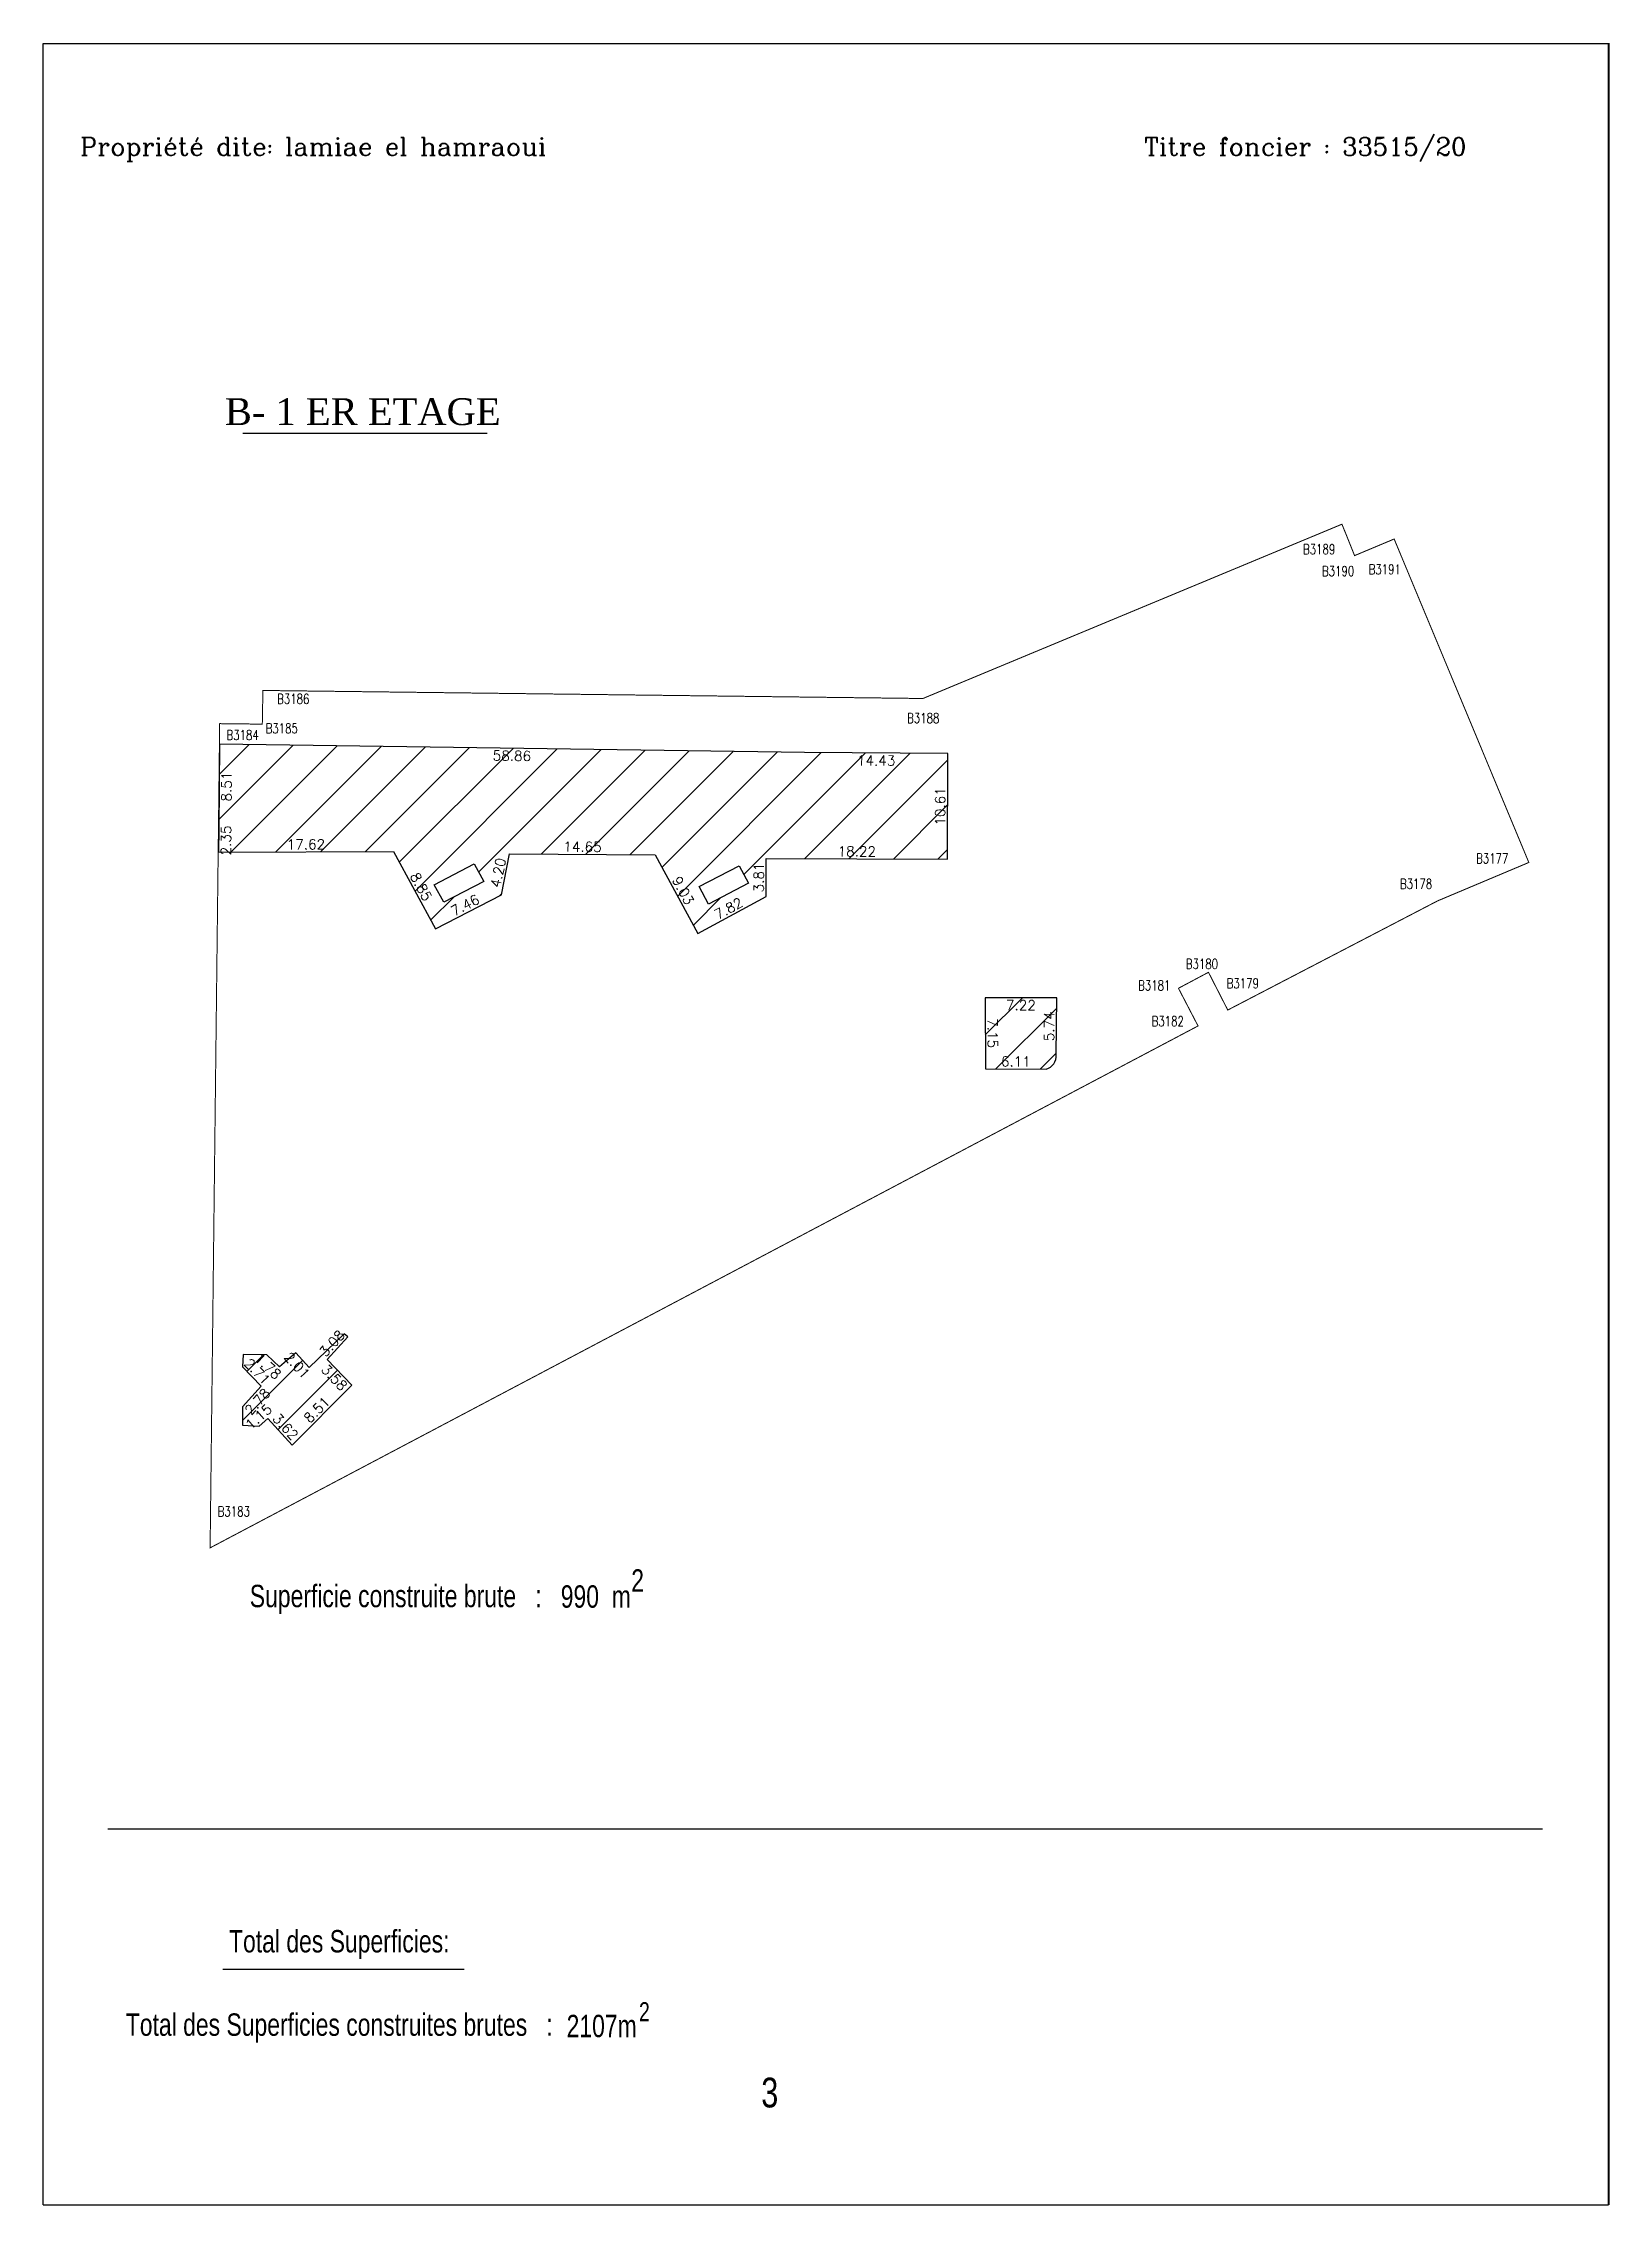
# Model space of a CAD drawing. Header units: millimetres. Extents: x 10 to 377468, y -28 to 378979.
# Drawn here: x 377039.3 to 377196.8, y 378761.9 to 378979.4 of the extents above; entities that cross this region are included whole.
import ezdxf
from ezdxf.enums import TextEntityAlignment as Align

# ---------------------------------------------------------------- set-up
doc = ezdxf.new("R2010")
doc.units = ezdxf.units.MM
for name, color, linetype in [('CADREP2', 1, 'Continuous'), ('Cotation Linéaire', 5, 'Continuous'), ('MiseEnPage', 7, 'Continuous')]:
    doc.layers.add(name, color=color, linetype=linetype)
doc.styles.add('ROMANC', font='romanc.shx')
doc.styles.add('ROMAND', font='romand.shx', dxfattribs={"height": 1})
doc.styles.add('ROMANS', font='ROMANC')
doc.styles.add('style2', font='swisscl.ttf')
doc.styles.add('TIME', font='times.ttf')

msp = doc.modelspace()

# ---------------------------------------------------------------- texts
at = {"color": 0, "style": 'ROMANS', "width": 0.75}
for s, p in [('B3189', (377165.99, 378927.99)), ('B3190', (377167.9, 378925.79)), ('B3191', (377172.59, 378925.97)), ('B3186', (377062.78, 378912.93)), ('B3188', (377126.16, 378911)), ('B3184', (377057.69, 378909.3)), ('B3185', (377061.62, 378909.97)), ('B3177', (377183.4, 378896.88)), ('B3178', (377175.74, 378894.32)), ('B3180', (377154.2, 378886.26)), ('B3181', (377149.4, 378884.1)), ('B3179', (377158.31, 378884.31)), ('B3182', (377150.76, 378880.5)), ('B3183', (377056.8, 378831.17))]:
    msp.add_text(s, height=1, dxfattribs=at).set_placement(p)
at = {"layer": 'CADREP2', "color": 0, "style": 'ROMANC'}
for s, p in [('Propriété dite: lamiae el hamraoui', (377042.98, 378968.11)), ('Titre foncier : 33515/20', (377150.02, 378968.11))]:
    msp.add_text(s, height=1.8, dxfattribs=at).set_placement(p)
at = {"layer": 'Cotation Linéaire', "color": 0, "linetype": 'Continuous', "style": 'ROMAND'}
for s, rotation, p in [('58.86', 359.1915, (377086.41, 378908.21)), ('14.43', 359.5108, (377123.05, 378907.73)), ('8.51', 89.4291, (377057.19, 378904.61)), ('2.35', 89.3511, (377057.14, 378899.19)), ('7.22', 359.9024, (377137.61, 378883.11)), ('1.78', 316.1499, (377062.21, 378846.63)), ('2.01', 312.6464, (377065.15, 378846.71)), ('3.58', 314.1536, (377068.89, 378845.49)), ('2.78', 47.6593, (377060.43, 378843.06))]:
    msp.add_text(s, height=1, rotation=rotation, dxfattribs=at).set_placement(p, align=Align.TOP_CENTER)
for s, rotation, p in [('10.61', 89.6983, (377129.99, 378902.61)), ('17.62', 0.1402, (377065.68, 378898.29)), ('14.65', 359.5886, (377093.5, 378898.05)), ('18.22', 359.8105, (377121.1, 378897.58)), ('4.20', 78.576, (377085.51, 378895.84)), ('3.81', 89.9439, (377111.74, 378895.46)), ('8.85', 298.5642, (377076.83, 378894.29)), ('9.03', 298.4188, (377103.19, 378893.9)), ('7.46', 27.5313, (377081.92, 378892.23)), ('7.82', 28.6041, (377108.43, 378891.9)), ('7.15', 270.3062, (377134.27, 378879.79)), ('5.74', 89.4553, (377140.95, 378880.48)), ('6.11', 359.644, (377137.1, 378876.44)), ('3.08', 47.5616, (377068.67, 378848.25)), ('2.71', 313.9741, (377060.42, 378845.4)), ('1.15', 41.3375, (377061.25, 378840.82)), ('8.51', 45.115, (377067.13, 378841.54)), ('3.62', 312.8506, (377063.26, 378839.85))]:
    msp.add_text(s, height=1, rotation=rotation, dxfattribs=at).set_placement(p, align=Align.CENTER)
at = {"layer": 'MiseEnPage', "color": 0}
for s, height, style, p in [('B- 1 ER ETAGE', 2.7, 'TIME', (377057.52, 378940.99)), ('3', 3, 'style2', (377111.49, 378771.69))]:
    msp.add_text(s, height=height, dxfattribs=dict(at, style=style)).set_placement(p)
at = {"layer": 'MiseEnPage', "color": 0, "style": 'style2'}
for s, height, p in [('Superficie construite brute   :', 2.25, (377074.71, 378822.03, 7.15)), ('990  m', 2.25, (377094.84, 378821.98, 7.15)), ('2', 2.25, (377099.05, 378823.59, 7.15)), ('Total des Superficies:', 2.25, (377069.03, 378787.29)), ('Total des Superficies construites brutes   :', 2.25, (377069.03, 378778.9)), ('2107m', 2.25, (377095.43, 378778.76)), ('2', 1.91, (377099.73, 378780.37))]:
    msp.add_text(s, height=height, dxfattribs=at).set_placement(p, align=Align.CENTER)

# ---------------------------------------------------------------- hatches: boundary and pattern name
at = {"linetype": 'Continuous'}
h = msp.add_hatch(dxfattribs=at)
h.set_pattern_fill('ANSI31', color=0)
h.set_pattern_definition([(45, (727.2208, 191.831), (-2.24506403, 2.24506403), [])])
h.paths.add_polyline_path([(377059.3, 378840.36), (377060.98, 378840.25), (377061.85, 378841.01), (377064.31, 378838.35), (377070.31, 378844.38), (377067.82, 378846.95), (377069.89, 378849.22), (377069.52, 378849.53), (377066.02, 378846.14), (377064.65, 378847.62), (377063.03, 378846.2), (377061.74, 378847.43), (377059.35, 378847.45), (377059.3, 378846.21), (377061.18, 378844.26), (377059.31, 378842.2)])
h.paths.add_polyline_path([(377130.27, 378907.92), (377115.84, 378908.04), (377056.99, 378908.87), (377056.9, 378900.36), (377056.87, 378898.02), (377074.49, 378898.06), (377078.73, 378890.28), (377085.34, 378893.73), (377086.17, 378897.85), (377100.82, 378897.75), (377105.12, 378889.81), (377111.99, 378893.55), (377111.99, 378897.36), (377130.21, 378897.3)])
h.paths.add_polyline_path([(377082.61, 378896.82), (377083.57, 378895.06), (377079.54, 378892.97), (377078.59, 378894.72)], flags=16)
h.paths.add_polyline_path([(377105.24, 378894.55), (377109.26, 378896.64), (377110.22, 378894.89), (377106.19, 378892.79)], flags=16)
edge = h.paths.add_edge_path()
edge.add_line((377134.04, 378876.21), (377140.15, 378876.17))
edge.add_arc((377139.77, 378877.53), 1.41, 285.8732, 363.4153)
edge.add_line((377141.17, 378877.61), (377141.22, 378883.35))
edge.add_line((377141.22, 378883.35), (377134, 378883.36))
edge.add_line((377134, 378883.36), (377134.04, 378876.21))
h.paths.add_polyline_path([(377060.86, 378844.07), (377066.46, 378844.07), (377066.46, 378845.61), (377060.86, 378845.61)], flags=25)
h.paths.add_polyline_path([(377135.32, 378878.57), (377140.91, 378878.57), (377140.91, 378880.1), (377135.32, 378880.1)], flags=24)

# ---------------------------------------------------------------- linework, layer by layer
at = {"color": 0}
for p, q in [((377196.74, 378979.41), (377196.74, 378761.91)), ((377196.74, 378761.91), (377196.74, 378979.41)), ((377196.74, 378979.41), (377196.74, 378761.91)), ((377196.74, 378761.91), (377196.74, 378979.41)), ((377196.74, 378979.41), (377196.74, 378761.91)), ((377196.74, 378979.41), (377196.74, 378761.91)), ((377196.74, 378761.91), (377196.74, 378979.41)), ((377196.74, 378979.41), (377196.74, 378761.91)), ((377196.74, 378761.91), (377196.74, 378979.41)), ((377196.74, 378979.41), (377196.74, 378761.91)), ((377196.74, 378979.4), (377196.74, 378761.9)), ((377196.74, 378979.4), (377196.74, 378761.9)), ((377196.74, 378761.9), (377196.74, 378979.4)), ((377196.74, 378979.4), (377196.74, 378761.9)), ((377196.74, 378761.9), (377196.74, 378979.4)), ((377196.74, 378979.4), (377196.74, 378761.9)), ((377196.74, 378979.4), (377196.74, 378761.9)), ((377196.74, 378761.9), (377196.74, 378979.4)), ((377196.74, 378979.4), (377196.74, 378761.9)), ((377196.74, 378761.9), (377196.74, 378979.4)), ((377196.75, 378979.41), (377196.75, 378761.91)), ((377196.75, 378761.91), (377196.75, 378979.41)), ((377196.75, 378979.41), (377196.75, 378761.91)), ((377196.75, 378761.91), (377196.75, 378979.41)), ((377196.75, 378979.41), (377196.75, 378761.91)), ((377196.75, 378979.4), (377196.75, 378761.9)), ((377196.75, 378761.9), (377196.75, 378979.4)), ((377196.75, 378979.4), (377196.75, 378761.9)), ((377196.75, 378761.9), (377196.75, 378979.4)), ((377196.75, 378979.4), (377196.75, 378761.9))]:
    msp.add_line(p, q, dxfattribs=at)
at = {"color": 0, "linetype": 'Continuous', "flags": 128}
for points in [[(377059.34, 378940.18), (377083.9, 378940.18)], [(377039.25, 378761.9), (377196.74, 378761.9)]]:
    msp.add_lwpolyline(points, dxfattribs=at)
at = {"color": 0, "const_width": 0.1, "flags": 128}
msp.add_lwpolyline([(377056.04, 378828), (377057, 378910.94), (377061.29, 378910.89), (377061.35, 378914.28), (377127.75, 378913.47), (377169.91, 378931.01), (377171.18, 378927.85), (377175.16, 378929.52), (377188.71, 378896.97), (377179.52, 378893.1), (377158.42, 378882.12), (377156.48, 378885.92), (377153.46, 378884.31), (377155.43, 378880.52)], close=True, dxfattribs=at)
at = {"color": 0, "linetype": 'Continuous', "elevation": 7.24, "flags": 128}
for points in [[(377130.27, 378907.92), (377115.84, 378908.04), (377056.99, 378908.87), (377056.9, 378900.36), (377056.87, 378898.02), (377074.49, 378898.06), (377078.73, 378890.28), (377085.34, 378893.73), (377086.17, 378897.85), (377100.82, 378897.75), (377105.12, 378889.81), (377111.99, 378893.55), (377111.99, 378897.36), (377130.21, 378897.3)], [(377082.61, 378896.82), (377083.57, 378895.06), (377079.54, 378892.97), (377078.59, 378894.72)], [(377105.24, 378894.55), (377109.26, 378896.64), (377110.22, 378894.89), (377106.19, 378892.79)]]:
    msp.add_lwpolyline(points, close=True, dxfattribs=at)
at = {"color": 0, "linetype": 'Continuous', "elevation": -0.9, "flags": 128}
msp.add_lwpolyline([(377134.04, 378876.21), (377140.15, 378876.17, 0.351872), (377141.17, 378877.61), (377141.22, 378883.35), (377134, 378883.36)], format="xyb", close=True, dxfattribs=at)
at = {"color": 0, "elevation": 0.09, "flags": 128}
msp.add_lwpolyline([(377059.3, 378840.36), (377060.98, 378840.25), (377061.85, 378841.01), (377064.31, 378838.35), (377070.31, 378844.38), (377067.82, 378846.95), (377069.89, 378849.22), (377069.52, 378849.53), (377066.02, 378846.14), (377064.65, 378847.62), (377063.03, 378846.2), (377061.74, 378847.43), (377059.35, 378847.45), (377059.3, 378846.21), (377061.18, 378844.26), (377059.31, 378842.2)], close=True, dxfattribs=at)
at = {"color": 0, "flags": 128}
for points in [[(377045.75, 378799.73), (377190.1, 378799.73)], [(377057.33, 378785.59), (377081.6, 378785.59)]]:
    msp.add_lwpolyline(points, dxfattribs=at)
at = {"layer": 'CADREP2', "color": 0}
msp.add_lwpolyline([(377039.25, 378761.9), (377039.25, 378979.4), (377196.74, 378979.4), (377196.74, 378761.9)], dxfattribs=at)

msp.set_redraw_order([(e.dxf.handle, doc.entitydb.next_handle()) for e in msp.query("TEXT MTEXT ATTDEF DIMENSION ARC_DIMENSION")])  # texts and dimensions are drawn at this point

doc.saveas('drawing.dxf')
